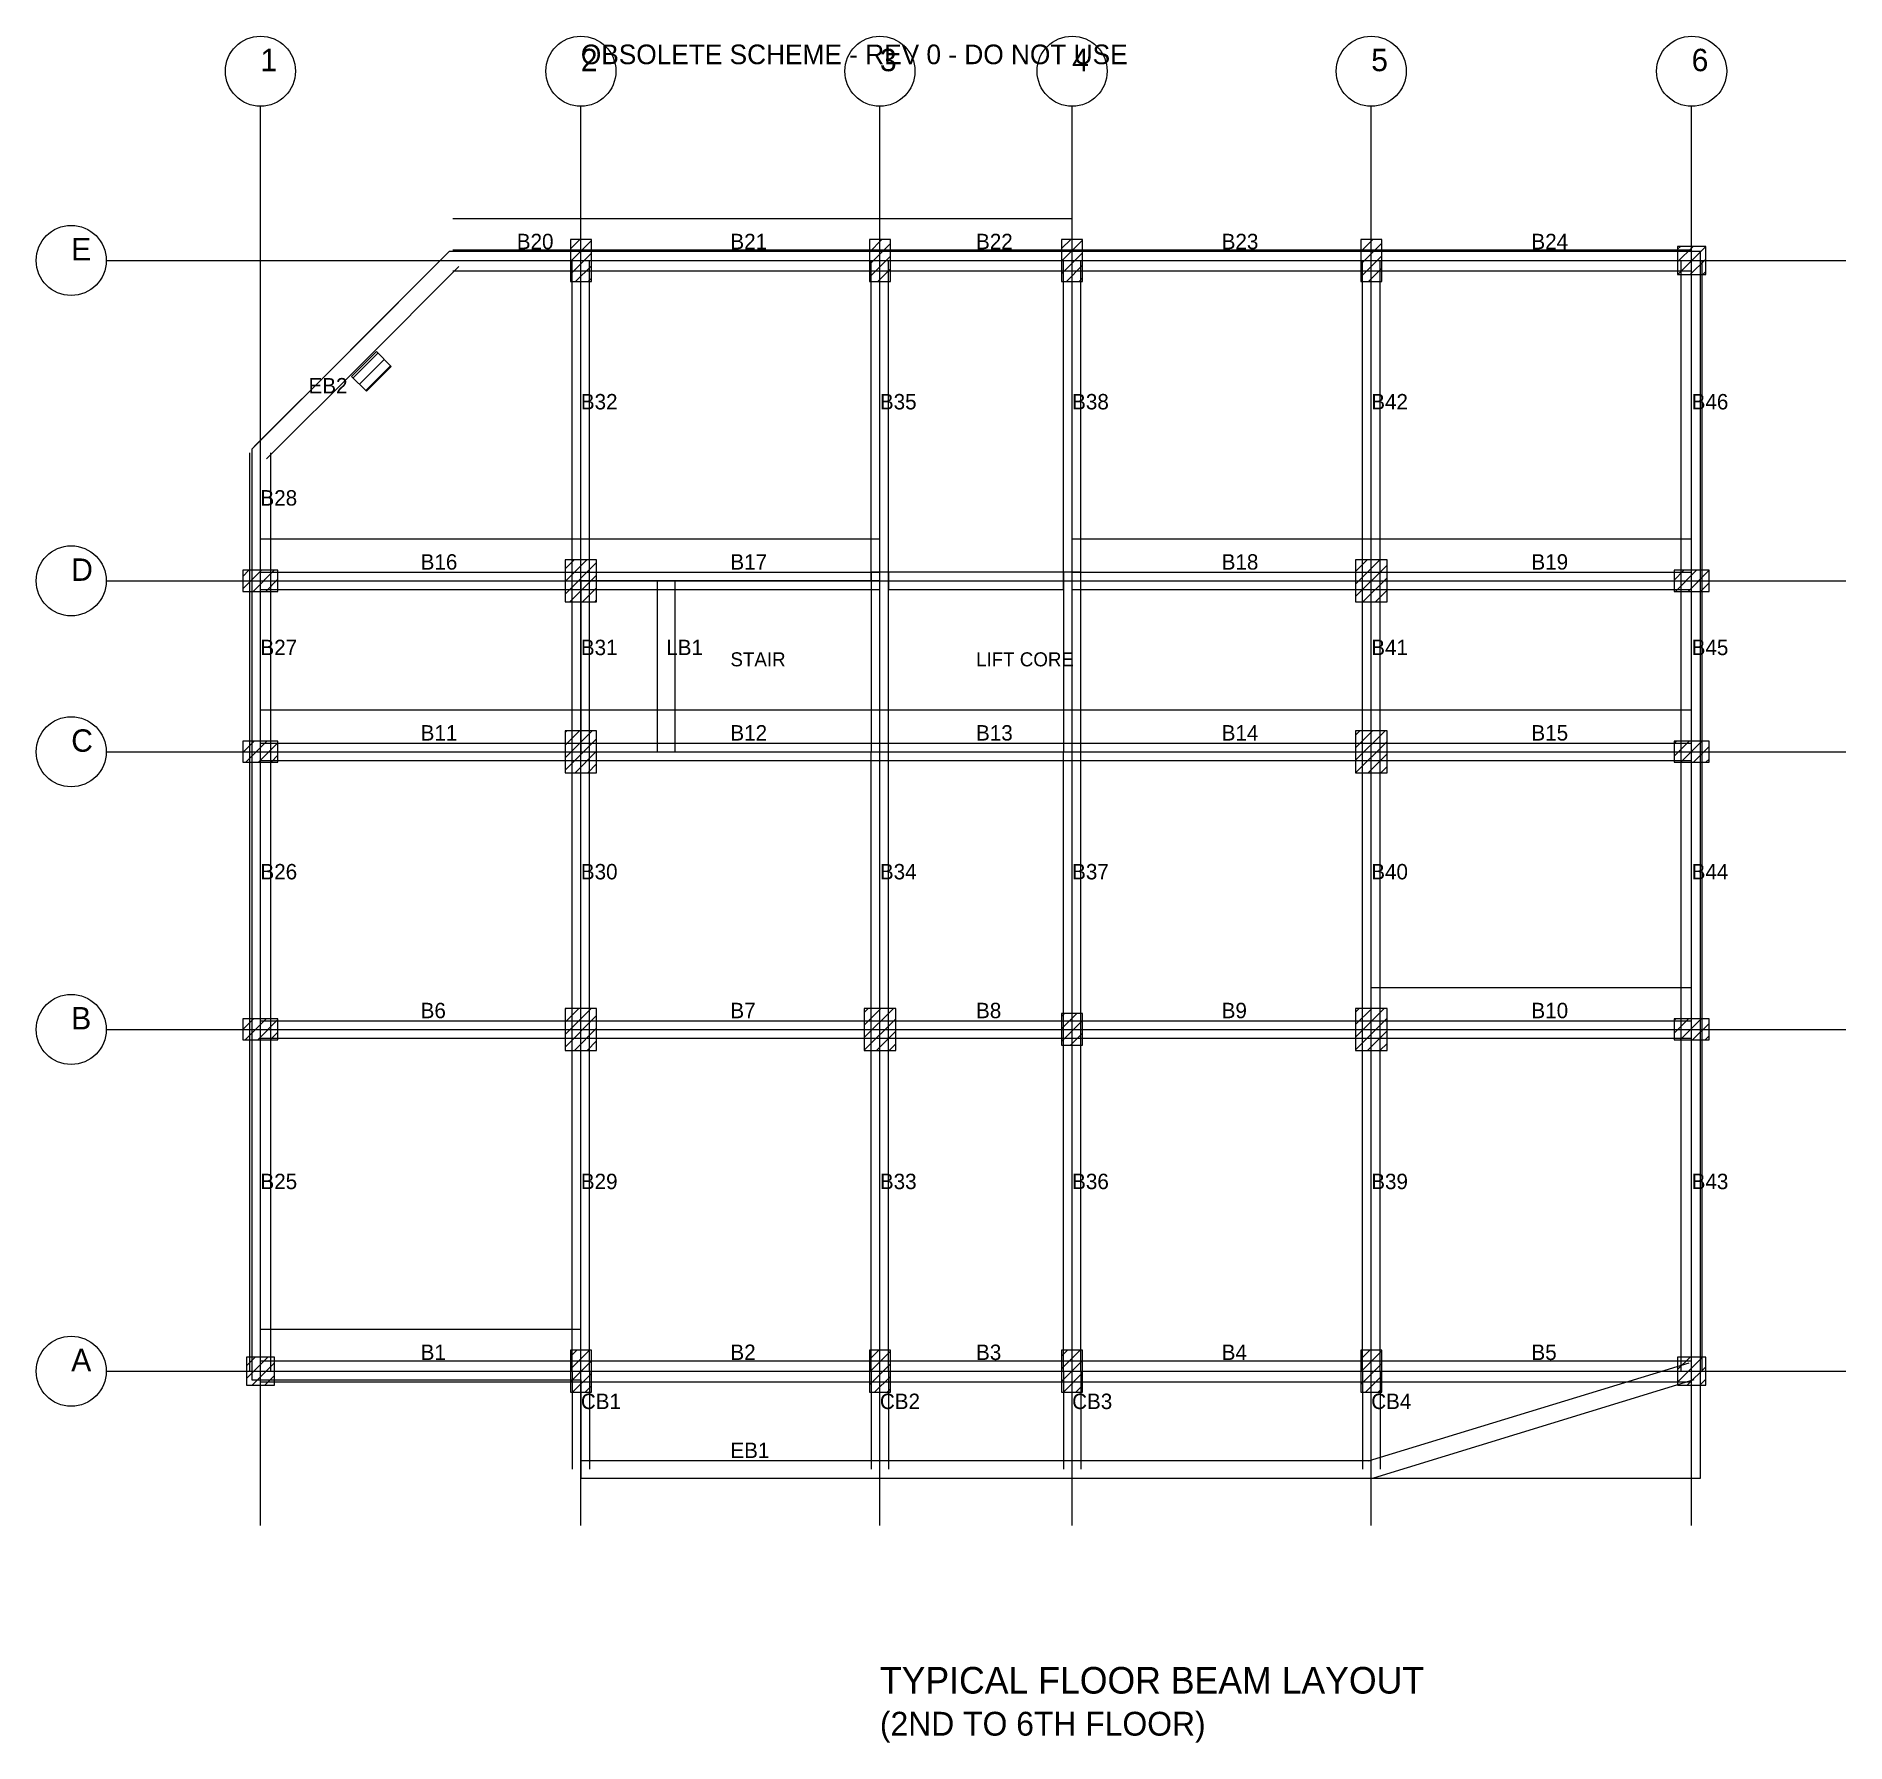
# Model space of a CAD drawing. Extents: x -3200 to 1422622, y -1410602 to 19050.
# Drawn here: x 1396800 to 1422622, y -605302 to -580950 of the extents above; entities that cross this region are included whole.
import ezdxf

# ---------------------------------------------------------------- set-up
doc = ezdxf.new("R2010")
doc.units = 0
for name, color, linetype, lineweight, plot in [('Beam Line', 4, 'Continuous', 0, False), ('Column', 1, 'Continuous', 0, False), ('Grid', 8, 'Continuous', 0, False), ('Grid Circle', 8, 'Continuous', 0, False), ('Hatch', 9, 'Continuous', 0, False), ('OLD-SCHEME-REV0', 8, 'Continuous', 0, False), ('Slab', 5, 'Continuous', 0, False), ('Text-1', 7, 'Continuous', 0, False), ('Wall', 1, 'Continuous', 0, False)]:
    doc.layers.add(name, color=color, linetype=linetype, lineweight=lineweight, plot=plot)

msp = doc.modelspace()

# ---------------------------------------------------------------- texts
at = {"layer": 'OLD-SCHEME-REV0'}
msp.add_text('OBSOLETE SCHEME - REV 0 - DO NOT USE', height=280, dxfattribs=at).set_placement((1404572, -581350))
at = {"layer": 'Text-1'}
for s, height, p in [('B20', 220, (1403658, -583990)), ('B21', 220, (1406706, -583990)), ('B22', 220, (1410211, -583990)), ('B23', 220, (1413716, -583990)), ('B24', 220, (1418136, -583990)), ('EB2', 220, (1400686, -586048)), ('B32', 220, (1404572, -586276)), ('B35', 220, (1408839, -586276)), ('B38', 220, (1411582, -586276)), ('B42', 220, (1415850, -586276)), ('B46', 220, (1420422, -586276)), ('B28', 220, (1400000, -587648)), ('B16', 220, (1402286, -588562)), ('B17', 220, (1406706, -588562)), ('B18', 220, (1413716, -588562)), ('B19', 220, (1418136, -588562)), ('B27', 220, (1400000, -589782)), ('B31', 220, (1404572, -589782)), ('LB1', 220, (1405791, -589782)), ('STAIR', 200, (1406706, -589942)), ('LIFT CORE', 200, (1410211, -589942)), ('B41', 220, (1415850, -589782)), ('B45', 220, (1420422, -589782)), ('B11', 220, (1402286, -591001)), ('B12', 220, (1406706, -591001)), ('B13', 220, (1410211, -591001)), ('B14', 220, (1413716, -591001)), ('B15', 220, (1418136, -591001)), ('B26', 220, (1400000, -592982)), ('B30', 220, (1404572, -592982)), ('B34', 220, (1408839, -592982)), ('B37', 220, (1411582, -592982)), ('B40', 220, (1415850, -592982)), ('B44', 220, (1420422, -592982)), ('B6', 220, (1402286, -594963)), ('B7', 220, (1406706, -594963)), ('B8', 220, (1410211, -594963)), ('B9', 220, (1413716, -594963)), ('B10', 220, (1418136, -594963)), ('B25', 220, (1400000, -597402)), ('B29', 220, (1404572, -597402)), ('B33', 220, (1408839, -597402)), ('B36', 220, (1411582, -597402)), ('B39', 220, (1415850, -597402)), ('B43', 220, (1420422, -597402)), ('B1', 220, (1402286, -599840)), ('B2', 220, (1406706, -599840)), ('B3', 220, (1410211, -599840)), ('B4', 220, (1413716, -599840)), ('B5', 220, (1418136, -599840)), ('CB1', 220, (1404572, -600540)), ('CB2', 220, (1408839, -600540)), ('CB3', 220, (1411582, -600540)), ('CB4', 220, (1415850, -600540)), ('EB1', 220, (1406706, -601239)), ('TYPICAL FLOOR BEAM LAYOUT', 380, (1408839, -604600)), ('(2ND TO 6TH FLOOR)', 340, (1408839, -605200))]:
    msp.add_text(s, height=height, dxfattribs=at).set_placement(p)

# ---------------------------------------------------------------- blocks, each defined once
blk = doc.blocks.new('GRID_BUBBLE')
at = {"layer": 'Grid Circle'}
blk.add_circle((0, 0), 500, dxfattribs=at)
at = {"layer": 'Text-1'}
blk.add_attdef('GRID', (0, 0), '', height=320, dxfattribs=at)

# ---------------------------------------------------------------- hatches: boundary and pattern name
at = {"layer": 'Hatch'}
h = msp.add_hatch(dxfattribs=at)
h.set_pattern_fill('ANSI31', color=256, scale=40)
h.paths.add_polyline_path([(1404422, -584450), (1404722, -584450), (1404722, -583850), (1404422, -583850)])
h = msp.add_hatch(dxfattribs=at)
h.set_pattern_fill('ANSI31', color=256, scale=40)
h.paths.add_polyline_path([(1408689, -584450), (1408989, -584450), (1408989, -583850), (1408689, -583850)])
h = msp.add_hatch(dxfattribs=at)
h.set_pattern_fill('ANSI31', color=256, scale=40)
h.paths.add_polyline_path([(1411432, -584450), (1411732, -584450), (1411732, -583850), (1411432, -583850)])
h = msp.add_hatch(dxfattribs=at)
h.set_pattern_fill('ANSI31', color=256, scale=40)
h.paths.add_polyline_path([(1415700, -584450), (1416000, -584450), (1416000, -583850), (1415700, -583850)])
h = msp.add_hatch(dxfattribs=at)
h.set_pattern_fill('ANSI31', color=256, scale=40)
h.paths.add_polyline_path([(1420222, -584350), (1420622, -584350), (1420622, -583950), (1420222, -583950)])
h = msp.add_hatch(dxfattribs=at)
h.set_pattern_fill('ANSI31', color=256, scale=40)
h.paths.add_polyline_path([(1401513, -586017), (1401867, -585663), (1401654, -585451), (1401301, -585805)])
h = msp.add_hatch(dxfattribs=at)
h.set_pattern_fill('ANSI31', color=256, scale=40)
h.paths.add_polyline_path([(1404347, -589022), (1404797, -589022), (1404797, -588422), (1404347, -588422)])
h = msp.add_hatch(dxfattribs=at)
h.set_pattern_fill('ANSI31', color=256, scale=40)
h.paths.add_polyline_path([(1415625, -589022), (1416075, -589022), (1416075, -588422), (1415625, -588422)])
h = msp.add_hatch(dxfattribs=at)
h.set_pattern_fill('ANSI31', color=256, scale=40)
h.paths.add_polyline_path([(1399750, -588872), (1400250, -588872), (1400250, -588572), (1399750, -588572)])
h = msp.add_hatch(dxfattribs=at)
h.set_pattern_fill('ANSI31', color=256, scale=40)
h.paths.add_polyline_path([(1420172, -588872), (1420672, -588872), (1420672, -588572), (1420172, -588572)])
h = msp.add_hatch(dxfattribs=at)
h.set_pattern_fill('ANSI31', color=256, scale=40)
h.paths.add_polyline_path([(1399750, -591311), (1400250, -591311), (1400250, -591011), (1399750, -591011)])
h = msp.add_hatch(dxfattribs=at)
h.set_pattern_fill('ANSI31', color=256, scale=40)
h.paths.add_polyline_path([(1404347, -591461), (1404797, -591461), (1404797, -590861), (1404347, -590861)])
h = msp.add_hatch(dxfattribs=at)
h.set_pattern_fill('ANSI31', color=256, scale=40)
h.paths.add_polyline_path([(1415625, -591461), (1416075, -591461), (1416075, -590861), (1415625, -590861)])
h = msp.add_hatch(dxfattribs=at)
h.set_pattern_fill('ANSI31', color=256, scale=40)
h.paths.add_polyline_path([(1420172, -591311), (1420672, -591311), (1420672, -591011), (1420172, -591011)])
h = msp.add_hatch(dxfattribs=at)
h.set_pattern_fill('ANSI31', color=256, scale=40)
h.paths.add_polyline_path([(1404347, -595423), (1404797, -595423), (1404797, -594823), (1404347, -594823)])
h = msp.add_hatch(dxfattribs=at)
h.set_pattern_fill('ANSI31', color=256, scale=40)
h.paths.add_polyline_path([(1408614, -595423), (1409064, -595423), (1409064, -594823), (1408614, -594823)])
h = msp.add_hatch(dxfattribs=at)
h.set_pattern_fill('ANSI31', color=256, scale=40)
h.paths.add_polyline_path([(1411432, -595348), (1411732, -595348), (1411732, -594898), (1411432, -594898)])
h = msp.add_hatch(dxfattribs=at)
h.set_pattern_fill('ANSI31', color=256, scale=40)
h.paths.add_polyline_path([(1415625, -595423), (1416075, -595423), (1416075, -594823), (1415625, -594823)])
h = msp.add_hatch(dxfattribs=at)
h.set_pattern_fill('ANSI31', color=256, scale=40)
h.paths.add_polyline_path([(1399750, -595273), (1400250, -595273), (1400250, -594973), (1399750, -594973)])
h = msp.add_hatch(dxfattribs=at)
h.set_pattern_fill('ANSI31', color=256, scale=40)
h.paths.add_polyline_path([(1420172, -595273), (1420672, -595273), (1420672, -594973), (1420172, -594973)])
h = msp.add_hatch(dxfattribs=at)
h.set_pattern_fill('ANSI31', color=256, scale=40)
h.paths.add_polyline_path([(1399800, -600200), (1400200, -600200), (1400200, -599800), (1399800, -599800)])
h = msp.add_hatch(dxfattribs=at)
h.set_pattern_fill('ANSI31', color=256, scale=40)
h.paths.add_polyline_path([(1404422, -600300), (1404722, -600300), (1404722, -599700), (1404422, -599700)])
h = msp.add_hatch(dxfattribs=at)
h.set_pattern_fill('ANSI31', color=256, scale=40)
h.paths.add_polyline_path([(1408689, -600300), (1408989, -600300), (1408989, -599700), (1408689, -599700)])
h = msp.add_hatch(dxfattribs=at)
h.set_pattern_fill('ANSI31', color=256, scale=40)
h.paths.add_polyline_path([(1411432, -600300), (1411732, -600300), (1411732, -599700), (1411432, -599700)])
h = msp.add_hatch(dxfattribs=at)
h.set_pattern_fill('ANSI31', color=256, scale=40)
h.paths.add_polyline_path([(1415700, -600300), (1416000, -600300), (1416000, -599700), (1415700, -599700)])
h = msp.add_hatch(dxfattribs=at)
h.set_pattern_fill('ANSI31', color=256, scale=40)
h.paths.add_polyline_path([(1420222, -600200), (1420622, -600200), (1420622, -599800), (1420222, -599800)])

# ---------------------------------------------------------------- linework, layer by layer
at = {"layer": 'Beam Line'}
for p, q in [((1401283, -585434), (1402655, -584062)), ((1402743, -584000), (1404572, -584000)), ((1404572, -584000), (1408839, -584000)), ((1408839, -584000), (1411582, -584000)), ((1411582, -584000), (1415850, -584000)), ((1415850, -584000), (1420422, -584000)), ((1401460, -585610), (1402832, -584239)), ((1402743, -584300), (1404572, -584300)), ((1404447, -588722), (1404447, -584150)), ((1404572, -584300), (1408839, -584300)), ((1404697, -588722), (1404697, -584150)), ((1408714, -588722), (1408714, -584150)), ((1408839, -584300), (1411582, -584300)), ((1408964, -588722), (1408964, -584150)), ((1411457, -588722), (1411457, -584150)), ((1411582, -584300), (1415850, -584300)), ((1411707, -588722), (1411707, -584150)), ((1415725, -588722), (1415725, -584150)), ((1415850, -584300), (1420422, -584300)), ((1415975, -588722), (1415975, -584150)), ((1420272, -588722), (1420272, -584150)), ((1420572, -588722), (1420572, -584150)), ((1399912, -586805), (1401283, -585434)), ((1400088, -586982), (1401460, -585610)), ((1399850, -588722), (1399850, -586894)), ((1400150, -588722), (1400150, -586894)), ((1399850, -591161), (1399850, -588722)), ((1400000, -588597), (1404572, -588597)), ((1400150, -591161), (1400150, -588722)), ((1404447, -591161), (1404447, -588722)), ((1404572, -588597), (1408839, -588597)), ((1404697, -591161), (1404697, -588722)), ((1405666, -591161), (1405666, -588722)), ((1405916, -591161), (1405916, -588722)), ((1411582, -588597), (1415850, -588597)), ((1415725, -591161), (1415725, -588722)), ((1415850, -588597), (1420422, -588597)), ((1415975, -591161), (1415975, -588722)), ((1420272, -591161), (1420272, -588722)), ((1420572, -591161), (1420572, -588722)), ((1400000, -588847), (1404572, -588847)), ((1404572, -588847), (1408839, -588847)), ((1411582, -588847), (1415850, -588847)), ((1415850, -588847), (1420422, -588847)), ((1400000, -591036), (1404572, -591036)), ((1404572, -591036), (1408839, -591036)), ((1408839, -591036), (1411582, -591036)), ((1411582, -591036), (1415850, -591036)), ((1415850, -591036), (1420422, -591036)), ((1399850, -595123), (1399850, -591161)), ((1400000, -591286), (1404572, -591286)), ((1400150, -595123), (1400150, -591161)), ((1404447, -595123), (1404447, -591161)), ((1404572, -591286), (1408839, -591286)), ((1404697, -595123), (1404697, -591161)), ((1408714, -595123), (1408714, -591161)), ((1408839, -591286), (1411582, -591286)), ((1408964, -595123), (1408964, -591161)), ((1411457, -595123), (1411457, -591161)), ((1411582, -591286), (1415850, -591286)), ((1411707, -595123), (1411707, -591161)), ((1415725, -595123), (1415725, -591161)), ((1415850, -591286), (1420422, -591286)), ((1415975, -595123), (1415975, -591161)), ((1420272, -595123), (1420272, -591161)), ((1420572, -595123), (1420572, -591161)), ((1399850, -600000), (1399850, -595123)), ((1400000, -594998), (1404572, -594998)), ((1400150, -600000), (1400150, -595123)), ((1404447, -600000), (1404447, -595123)), ((1404572, -594998), (1408839, -594998)), ((1404697, -600000), (1404697, -595123)), ((1408714, -600000), (1408714, -595123)), ((1408839, -594998), (1411582, -594998)), ((1408964, -600000), (1408964, -595123)), ((1411457, -600000), (1411457, -595123)), ((1411582, -594998), (1415850, -594998)), ((1411707, -600000), (1411707, -595123)), ((1415725, -600000), (1415725, -595123)), ((1415850, -594998), (1420422, -594998)), ((1415975, -600000), (1415975, -595123)), ((1420272, -600000), (1420272, -595123)), ((1420572, -600000), (1420572, -595123)), ((1400000, -595248), (1404572, -595248)), ((1404572, -595248), (1408839, -595248)), ((1408839, -595248), (1411582, -595248)), ((1411582, -595248), (1415850, -595248)), ((1415850, -595248), (1420422, -595248)), ((1400000, -599850), (1404572, -599850)), ((1404447, -600000), (1404447, -601399)), ((1404572, -599850), (1408839, -599850)), ((1404697, -600000), (1404697, -601399)), ((1408714, -600000), (1408714, -601399)), ((1408839, -599850), (1411582, -599850)), ((1408964, -600000), (1408964, -601399)), ((1411457, -600000), (1411457, -601399)), ((1411582, -599850), (1415850, -599850)), ((1411707, -600000), (1411707, -601399)), ((1415725, -600000), (1415725, -601399)), ((1415813, -601279), (1420385, -599880)), ((1415850, -599850), (1420422, -599850)), ((1415975, -600000), (1415975, -601399)), ((1400000, -600150), (1404572, -600150)), ((1404572, -600150), (1408839, -600150)), ((1408839, -600150), (1411582, -600150)), ((1411582, -600150), (1415850, -600150)), ((1415850, -600150), (1420422, -600150)), ((1415886, -601519), (1420458, -600120)), ((1404572, -601274), (1408839, -601274)), ((1408839, -601274), (1411582, -601274)), ((1411582, -601274), (1415850, -601274)), ((1404572, -601524), (1408839, -601524)), ((1408839, -601524), (1411582, -601524)), ((1411582, -601524), (1415850, -601524))]:
    msp.add_line(p, q, dxfattribs=at)
at = {"layer": 'Column'}
for points in [[(1404422, -584450), (1404722, -584450), (1404722, -583850), (1404422, -583850)], [(1408689, -584450), (1408989, -584450), (1408989, -583850), (1408689, -583850)], [(1411432, -584450), (1411732, -584450), (1411732, -583850), (1411432, -583850)], [(1415700, -584450), (1416000, -584450), (1416000, -583850), (1415700, -583850)], [(1420222, -584350), (1420622, -584350), (1420622, -583950), (1420222, -583950)], [(1401513, -586017), (1401867, -585663), (1401654, -585451), (1401301, -585805)], [(1404347, -589022), (1404797, -589022), (1404797, -588422), (1404347, -588422)], [(1415625, -589022), (1416075, -589022), (1416075, -588422), (1415625, -588422)], [(1399750, -588872), (1400250, -588872), (1400250, -588572), (1399750, -588572)], [(1420172, -588872), (1420672, -588872), (1420672, -588572), (1420172, -588572)], [(1399750, -591311), (1400250, -591311), (1400250, -591011), (1399750, -591011)], [(1404347, -591461), (1404797, -591461), (1404797, -590861), (1404347, -590861)], [(1415625, -591461), (1416075, -591461), (1416075, -590861), (1415625, -590861)], [(1420172, -591311), (1420672, -591311), (1420672, -591011), (1420172, -591011)], [(1404347, -595423), (1404797, -595423), (1404797, -594823), (1404347, -594823)], [(1408614, -595423), (1409064, -595423), (1409064, -594823), (1408614, -594823)], [(1411432, -595348), (1411732, -595348), (1411732, -594898), (1411432, -594898)], [(1415625, -595423), (1416075, -595423), (1416075, -594823), (1415625, -594823)], [(1399750, -595273), (1400250, -595273), (1400250, -594973), (1399750, -594973)], [(1420172, -595273), (1420672, -595273), (1420672, -594973), (1420172, -594973)], [(1399800, -600200), (1400200, -600200), (1400200, -599800), (1399800, -599800)], [(1404422, -600300), (1404722, -600300), (1404722, -599700), (1404422, -599700)], [(1408689, -600300), (1408989, -600300), (1408989, -599700), (1408689, -599700)], [(1411432, -600300), (1411732, -600300), (1411732, -599700), (1411432, -599700)], [(1415700, -600300), (1416000, -600300), (1416000, -599700), (1415700, -599700)], [(1420222, -600200), (1420622, -600200), (1420622, -599800), (1420222, -599800)]]:
    msp.add_lwpolyline(points, close=True, dxfattribs=at)
at = {"layer": 'Grid'}
for p, q in [((1400000, -602200), (1400000, -581950)), ((1404572, -602200), (1404572, -581950)), ((1408839, -602200), (1408839, -581950)), ((1411582, -602200), (1411582, -581950)), ((1415850, -602200), (1415850, -581950)), ((1420422, -602200), (1420422, -581950)), ((1397800, -584150), (1422622, -584150)), ((1397800, -588722), (1422622, -588722)), ((1397800, -591161), (1422622, -591161)), ((1397800, -595123), (1422622, -595123)), ((1397800, -600000), (1422622, -600000))]:
    msp.add_line(p, q, dxfattribs=at)
at = {"layer": 'OLD-SCHEME-REV0'}
for p, q in [((1402743, -583550), (1404572, -583550)), ((1404572, -583550), (1408839, -583550)), ((1408839, -583550), (1411582, -583550)), ((1400000, -588122), (1404572, -588122)), ((1404572, -588122), (1408839, -588122)), ((1411582, -588122), (1415850, -588122)), ((1415850, -588122), (1420422, -588122)), ((1400000, -590561), (1404572, -590561)), ((1404572, -590561), (1408839, -590561)), ((1408839, -590561), (1411582, -590561)), ((1411582, -590561), (1415850, -590561)), ((1415850, -590561), (1420422, -590561)), ((1415850, -594523), (1420422, -594523)), ((1400000, -599400), (1404572, -599400))]:
    msp.add_line(p, q, dxfattribs=at)
at = {"layer": 'Slab'}
for points in [[(1399875, -600125), (1404572, -600125), (1404572, -601524), (1420547, -601524), (1420547, -584025), (1402691, -584025), (1399875, -586842)], [(1404572, -591161), (1408839, -591161), (1408839, -588722), (1404572, -588722)]]:
    msp.add_lwpolyline(points, close=True, dxfattribs=at)
at = {"layer": 'Wall'}
for points in [[(1408714, -591161), (1408964, -591161), (1408964, -588597), (1408714, -588597)], [(1408964, -588847), (1411457, -588847), (1411457, -588597), (1408964, -588597)], [(1411457, -591161), (1411707, -591161), (1411707, -588597), (1411457, -588597)]]:
    msp.add_lwpolyline(points, close=True, dxfattribs=at)

# ---------------------------------------------------------------- block references
at = {"layer": 'Grid Circle'}
for p, values in [((1400000, -581450), {'GRID': '1'}), ((1404572, -581450), {'GRID': '2'}), ((1408839, -581450), {'GRID': '3'}), ((1411582, -581450), {'GRID': '4'}), ((1415850, -581450), {'GRID': '5'}), ((1420422, -581450), {'GRID': '6'}), ((1397300, -584150), {'GRID': 'E'}), ((1397300, -588722), {'GRID': 'D'}), ((1397300, -591161), {'GRID': 'C'}), ((1397300, -595123), {'GRID': 'B'}), ((1397300, -600000), {'GRID': 'A'})]:
    msp.add_blockref('GRID_BUBBLE', p, dxfattribs=at).add_auto_attribs(values)

msp.set_redraw_order([(e.dxf.handle, doc.entitydb.next_handle()) for e in msp.query("TEXT MTEXT ATTDEF DIMENSION ARC_DIMENSION")])  # texts and dimensions are drawn at this point

doc.saveas('drawing.dxf')
